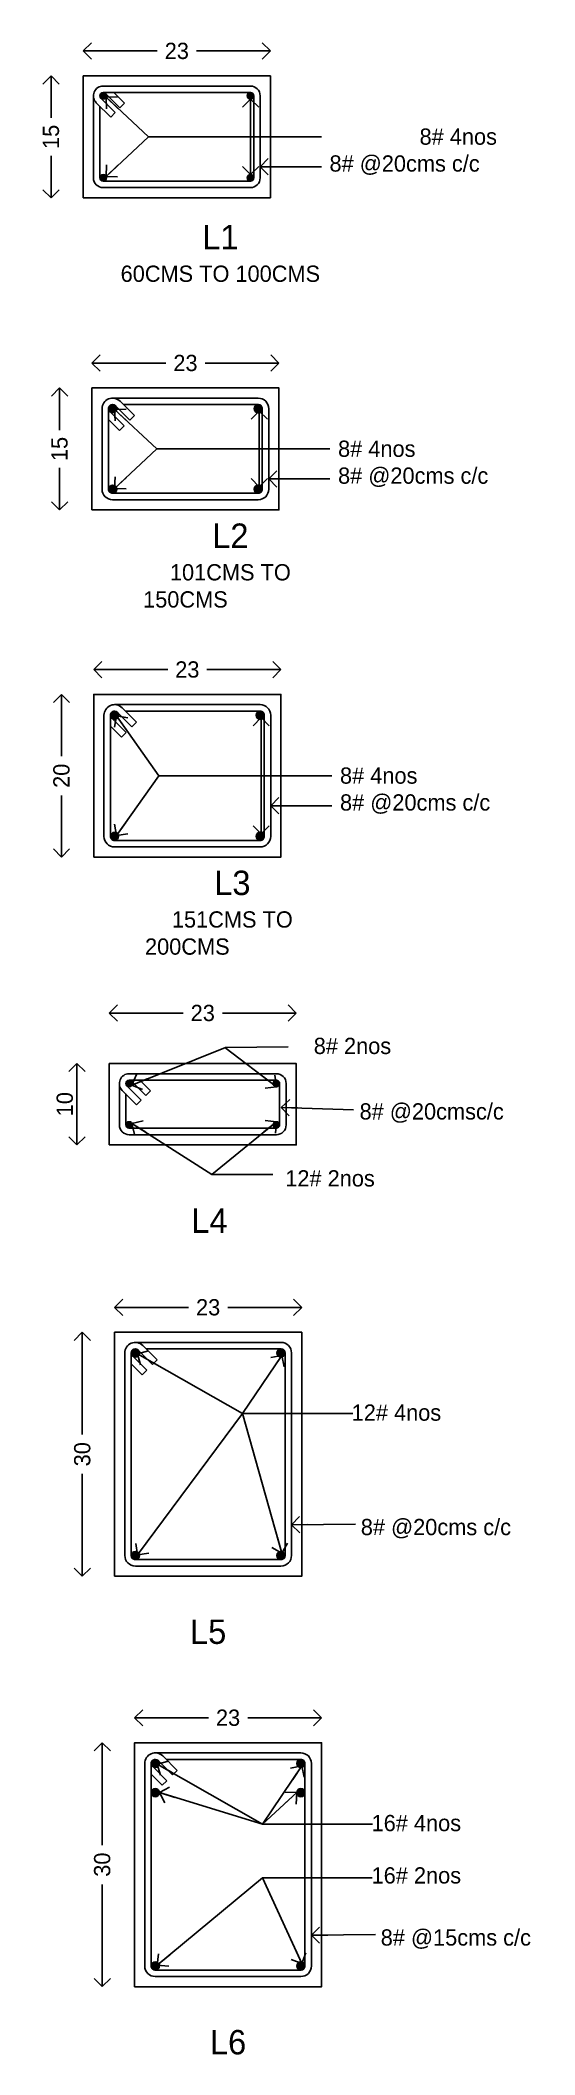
# Model space of a CAD drawing. Header units: metres. Extents: x -16 to 65907, y -5261 to 15511.
# Drawn here: x 17507.3 to 17568.1, y 2955.8 to 3203.5 of the extents above; entities that cross this region are included whole.
import ezdxf

# ---------------------------------------------------------------- set-up
doc = ezdxf.new("R2010")
doc.units = ezdxf.units.M
doc.header["$PDMODE"] = 67
doc.header["$PDSIZE"] = -5
doc.layers.get('0').update_dxf_attribs({"color": 6})
doc.layers.add('BC-WHITECOLOR', color=7, linetype='Continuous')
doc.styles.add('BC-1IN10-1', font='FreeSans.ttf', dxfattribs={"height": 2})
doc.dimstyles.new('BC-1IN10-1', dxfattribs={"dimtxt": 2, "dimasz": 2, "dimexe": 0.18, "dimexo": 0.0625, "dimgap": 1, "dimtad": 0, "dimtoh": 1, "dimzin": 12, "dimdsep": 46, "dimtxsty": 'BC-1IN10-1', "dimblk": 'OPEN90', "dimcen": 0.09, "dimse1": 1, "dimse2": 1, "dimclrd": 256, "dimclre": 256, "dimclrt": 7, "dimadec": 0, "dimazin": 0, "dimtfac": 1, "dimtdec": 1, "dimtofl": 0, "dimtmove": 1, "dimatfit": 3, "dimldrblk": 'OPEN90', "dimfxl": 0, "dimtolj": 1, "dimtzin": 0, "dimlwd": -1, "dimarcsym": 0})

msp = doc.modelspace()

# ---------------------------------------------------------------- texts
at = {"layer": 'BC-WHITECOLOR', "color": 7, "linetype": 'Continuous', "char_height": 2, "style": 'BC-1IN10-1'}
for s, insert, width, attachment_point in [('{8# 4nos}', (17563.41, 3190.674), 20.59227, 9), ('{8# @20cms c/c}', (17542.818, 3186.994), 20.59227, 7), ('\\pi10.70783;{\\H1.50000x;L1}\\P{\\H1.00000x;60CMS TO 100CMS}', (17524.048, 3177.328), 34.34249, 5), ('{8# 4nos}', (17543.875, 3152.291), 20.59227, 7), ('{8# @20cms c/c}', (17543.875, 3148.611), 20.59227, 7), ('\\pi11.05213;{\\H1.50000x;L2}\\P{\\H1.00000x;101CMS TO 150CMS}', (17525.105, 3138.945), 34.34249, 5), ('{8# 4nos}', (17544.113, 3112.1), 20.59227, 7), ('{8# @20cms c/c}', (17544.113, 3108.42), 20.59227, 7), ('\\pi11.06242;{\\H1.50000x;L3}\\P{\\H1.00000x;151CMS TO 200CMS}', (17525.343, 3096.254), 34.34249, 5), ('8# 2nos', (17550.403, 3078.858), 20.59227, 9), ('8# @20cmsc/c', (17546.519, 3070.429), 24.36673, 7), ('12# 2nos', (17548.39, 3062.569), 20.59227, 9), ('{\\H1.50000x;L4}', (17528.06, 3058.397), 34.34249, 5), ('12# 4nos', (17545.548, 3033.765), 20.59227, 7), ('{8# @20cms c/c}', (17546.671, 3019.319), 25.89402, 7), ('{\\H1.50000x;L5}', (17527.902, 3007.826), 34.34249, 5), ('{16# 4nos}', (17547.996, 2983.291), 20.59227, 7), ('{16# 2nos}', (17547.996, 2976.854), 20.59227, 7), ('{8# @15cms c/c}', (17549.12, 2968.845), 25.89402, 7), ('{\\H1.50000x;L6}', (17530.35, 2957.351), 34.34249, 5)]:
    msp.add_mtext(s, dxfattribs=dict(at, insert=insert, width=width, attachment_point=attachment_point))

# ---------------------------------------------------------------- blocks, each defined once
blk = doc.blocks.new('_OPEN90')
at = {"color": 0, "linetype": 'ByBlock'}
for p, q in [((0, 0), (-1, 0)), ((-0.5, 0.5), (0, 0)), ((0, 0), (-0.5, -0.5))]:
    blk.add_line(p, q, dxfattribs=at)
blk = doc.blocks.new('*D1748')
at = {"layer": 'BC-WHITECOLOR', "linetype": 'Continuous'}
for p, q in [((17508.58, 3197.17), (17508.58, 3194)), ((17508.58, 3186.17), (17508.58, 3189.35))]:
    blk.add_line(p, q, dxfattribs=at)
at = {"layer": 'Defpoints', "color": 0}
for p in [(17508.58, 3199.17), (17512.55, 3199.17), (17512.55, 3184.17)]:
    blk.add_point(p, dxfattribs=at)
at = {"layer": 'BC-WHITECOLOR', "xscale": 2, "yscale": 2, "zscale": 2}
for p, rotation in [((17508.58, 3199.17), 90), ((17508.58, 3184.17), 270)]:
    blk.add_blockref('_OPEN90', p, dxfattribs=dict(at, rotation=rotation))
at = {"layer": 'BC-WHITECOLOR', "color": 7, "insert": (17508.58, 3191.67), "char_height": 2, "attachment_point": 5, "rotation": 90, "style": 'BC-1IN10-1'}
blk.add_mtext('\\A1;15', dxfattribs=at)
blk = doc.blocks.new('*D1749')
at = {"layer": 'BC-WHITECOLOR', "linetype": 'Continuous'}
for p, q in [((17514.55, 3202.23), (17521.64, 3202.23)), ((17533.55, 3202.23), (17526.46, 3202.23))]:
    blk.add_line(p, q, dxfattribs=at)
at = {"layer": 'Defpoints', "color": 0}
for p in [(17535.55, 3202.23), (17512.55, 3199.17), (17535.55, 3199.17)]:
    blk.add_point(p, dxfattribs=at)
at = {"layer": 'BC-WHITECOLOR', "xscale": 2, "yscale": 2, "zscale": 2, "rotation": 180}
blk.add_blockref('_OPEN90', (17512.55, 3202.23), dxfattribs=at)
at = {"layer": 'BC-WHITECOLOR', "xscale": 2, "yscale": 2, "zscale": 2}
blk.add_blockref('_OPEN90', (17535.55, 3202.23), dxfattribs=at)
at = {"layer": 'BC-WHITECOLOR', "color": 7, "insert": (17524.05, 3202.23), "char_height": 2, "attachment_point": 5, "style": 'BC-1IN10-1'}
blk.add_mtext('\\A1;23', dxfattribs=at)
blk = doc.blocks.new('*D1750')
at = {"layer": 'BC-WHITECOLOR', "linetype": 'Continuous'}
for p, q in [((17515.61, 3163.85), (17522.7, 3163.85)), ((17534.61, 3163.85), (17527.52, 3163.85))]:
    blk.add_line(p, q, dxfattribs=at)
at = {"layer": 'Defpoints', "color": 0}
for p in [(17536.61, 3163.85), (17513.61, 3160.79), (17536.61, 3160.79)]:
    blk.add_point(p, dxfattribs=at)
at = {"layer": 'BC-WHITECOLOR', "xscale": 2, "yscale": 2, "zscale": 2, "rotation": 180}
blk.add_blockref('_OPEN90', (17513.61, 3163.85), dxfattribs=at)
at = {"layer": 'BC-WHITECOLOR', "xscale": 2, "yscale": 2, "zscale": 2}
blk.add_blockref('_OPEN90', (17536.61, 3163.85), dxfattribs=at)
at = {"layer": 'BC-WHITECOLOR', "color": 7, "insert": (17525.11, 3163.85), "char_height": 2, "attachment_point": 5, "style": 'BC-1IN10-1'}
blk.add_mtext('\\A1;23', dxfattribs=at)
blk = doc.blocks.new('*D1751')
at = {"layer": 'BC-WHITECOLOR', "linetype": 'Continuous'}
for p, q in [((17509.63, 3158.79), (17509.63, 3155.62)), ((17509.63, 3147.79), (17509.63, 3150.96))]:
    blk.add_line(p, q, dxfattribs=at)
at = {"layer": 'Defpoints', "color": 0}
for p in [(17509.63, 3160.79), (17513.61, 3160.79), (17513.61, 3145.79)]:
    blk.add_point(p, dxfattribs=at)
at = {"layer": 'BC-WHITECOLOR', "xscale": 2, "yscale": 2, "zscale": 2}
for p, rotation in [((17509.63, 3160.79), 90), ((17509.63, 3145.79), 270)]:
    blk.add_blockref('_OPEN90', p, dxfattribs=dict(at, rotation=rotation))
at = {"layer": 'BC-WHITECOLOR', "color": 7, "insert": (17509.63, 3153.29), "char_height": 2, "attachment_point": 5, "rotation": 90, "style": 'BC-1IN10-1'}
blk.add_mtext('\\A1;15', dxfattribs=at)
blk = doc.blocks.new('*D1752')
at = {"layer": 'BC-WHITECOLOR', "linetype": 'Continuous'}
for p, q in [((17515.84, 3126.16), (17522.93, 3126.16)), ((17534.84, 3126.16), (17527.75, 3126.16))]:
    blk.add_line(p, q, dxfattribs=at)
at = {"layer": 'Defpoints', "color": 0}
for p in [(17536.84, 3126.16), (17513.84, 3123.1), (17536.84, 3123.1)]:
    blk.add_point(p, dxfattribs=at)
at = {"layer": 'BC-WHITECOLOR', "xscale": 2, "yscale": 2, "zscale": 2, "rotation": 180}
blk.add_blockref('_OPEN90', (17513.84, 3126.16), dxfattribs=at)
at = {"layer": 'BC-WHITECOLOR', "xscale": 2, "yscale": 2, "zscale": 2}
blk.add_blockref('_OPEN90', (17536.84, 3126.16), dxfattribs=at)
at = {"layer": 'BC-WHITECOLOR', "color": 7, "insert": (17525.34, 3126.16), "char_height": 2, "attachment_point": 5, "style": 'BC-1IN10-1'}
blk.add_mtext('\\A1;23', dxfattribs=at)
blk = doc.blocks.new('*D1753')
at = {"layer": 'BC-WHITECOLOR', "linetype": 'Continuous'}
for p, q in [((17509.87, 3121.1), (17509.87, 3115.51)), ((17509.87, 3105.1), (17509.87, 3110.69))]:
    blk.add_line(p, q, dxfattribs=at)
at = {"layer": 'Defpoints', "color": 0}
for p in [(17509.87, 3123.1), (17513.84, 3123.1), (17513.84, 3103.1)]:
    blk.add_point(p, dxfattribs=at)
at = {"layer": 'BC-WHITECOLOR', "xscale": 2, "yscale": 2, "zscale": 2}
for p, rotation in [((17509.87, 3123.1), 90), ((17509.87, 3103.1), 270)]:
    blk.add_blockref('_OPEN90', p, dxfattribs=dict(at, rotation=rotation))
at = {"layer": 'BC-WHITECOLOR', "color": 7, "insert": (17509.87, 3113.1), "char_height": 2, "attachment_point": 5, "rotation": 90, "style": 'BC-1IN10-1'}
blk.add_mtext('\\A1;20', dxfattribs=at)
blk = doc.blocks.new('*D1755')
at = {"layer": 'BC-WHITECOLOR', "linetype": 'Continuous'}
blk.add_line((17511.76, 3069.72), (17511.76, 3075.72), dxfattribs=at)
at = {"layer": 'Defpoints', "color": 0}
for p in [(17511.76, 3077.72), (17515.74, 3077.72), (17515.74, 3067.72)]:
    blk.add_point(p, dxfattribs=at)
at = {"layer": 'BC-WHITECOLOR', "xscale": 2, "yscale": 2, "zscale": 2}
for p, rotation in [((17511.76, 3077.72), 90), ((17511.76, 3067.72), 270)]:
    blk.add_blockref('_OPEN90', p, dxfattribs=dict(at, rotation=rotation))
at = {"layer": 'BC-WHITECOLOR', "color": 7, "insert": (17510.28, 3072.72), "char_height": 2, "attachment_point": 5, "rotation": 90, "style": 'BC-1IN10-1'}
blk.add_mtext('\\A1;10', dxfattribs=at)
blk = doc.blocks.new('*D1756')
at = {"layer": 'BC-WHITECOLOR', "linetype": 'Continuous'}
for p, q in [((17517.74, 3083.92), (17524.83, 3083.92)), ((17536.74, 3083.92), (17529.65, 3083.92))]:
    blk.add_line(p, q, dxfattribs=at)
at = {"layer": 'Defpoints', "color": 0}
for p in [(17538.74, 3083.92), (17515.74, 3080.86), (17538.74, 3080.86)]:
    blk.add_point(p, dxfattribs=at)
at = {"layer": 'BC-WHITECOLOR', "xscale": 2, "yscale": 2, "zscale": 2, "rotation": 180}
blk.add_blockref('_OPEN90', (17515.74, 3083.92), dxfattribs=at)
at = {"layer": 'BC-WHITECOLOR', "xscale": 2, "yscale": 2, "zscale": 2}
blk.add_blockref('_OPEN90', (17538.74, 3083.92), dxfattribs=at)
at = {"layer": 'BC-WHITECOLOR', "color": 7, "insert": (17527.24, 3083.92), "char_height": 2, "attachment_point": 5, "style": 'BC-1IN10-1'}
blk.add_mtext('\\A1;23', dxfattribs=at)
blk = doc.blocks.new('*D1757')
at = {"layer": 'BC-WHITECOLOR', "linetype": 'Continuous'}
for p, q in [((17518.4, 3047.73), (17525.49, 3047.73)), ((17537.4, 3047.73), (17530.31, 3047.73))]:
    blk.add_line(p, q, dxfattribs=at)
at = {"layer": 'Defpoints', "color": 0}
for p in [(17539.4, 3047.73), (17516.4, 3044.67), (17539.4, 3044.67)]:
    blk.add_point(p, dxfattribs=at)
at = {"layer": 'BC-WHITECOLOR', "xscale": 2, "yscale": 2, "zscale": 2, "rotation": 180}
blk.add_blockref('_OPEN90', (17516.4, 3047.73), dxfattribs=at)
at = {"layer": 'BC-WHITECOLOR', "xscale": 2, "yscale": 2, "zscale": 2}
blk.add_blockref('_OPEN90', (17539.4, 3047.73), dxfattribs=at)
at = {"layer": 'BC-WHITECOLOR', "color": 7, "insert": (17527.9, 3047.73), "char_height": 2, "attachment_point": 5, "style": 'BC-1IN10-1'}
blk.add_mtext('\\A1;23', dxfattribs=at)
blk = doc.blocks.new('*D1758')
at = {"layer": 'BC-WHITECOLOR', "linetype": 'Continuous'}
for p, q in [((17512.43, 3042.67), (17512.43, 3032.09)), ((17512.43, 3016.67), (17512.43, 3027.26))]:
    blk.add_line(p, q, dxfattribs=at)
at = {"layer": 'Defpoints', "color": 0}
for p in [(17512.43, 3044.67), (17516.4, 3044.67), (17516.4, 3014.67)]:
    blk.add_point(p, dxfattribs=at)
at = {"layer": 'BC-WHITECOLOR', "xscale": 2, "yscale": 2, "zscale": 2}
for p, rotation in [((17512.43, 3044.67), 90), ((17512.43, 3014.67), 270)]:
    blk.add_blockref('_OPEN90', p, dxfattribs=dict(at, rotation=rotation))
at = {"layer": 'BC-WHITECOLOR', "color": 7, "insert": (17512.43, 3029.67), "char_height": 2, "attachment_point": 5, "rotation": 90, "style": 'BC-1IN10-1'}
blk.add_mtext('\\A1;30', dxfattribs=at)
blk = doc.blocks.new('*D1967')
at = {"layer": 'BC-WHITECOLOR', "linetype": 'Continuous'}
for p, q in [((17520.85, 2997.26), (17527.94, 2997.26)), ((17539.85, 2997.26), (17532.76, 2997.26))]:
    blk.add_line(p, q, dxfattribs=at)
at = {"layer": 'Defpoints', "color": 0}
for p in [(17541.85, 2997.26), (17518.85, 2994.2), (17541.85, 2994.2)]:
    blk.add_point(p, dxfattribs=at)
at = {"layer": 'BC-WHITECOLOR', "xscale": 2, "yscale": 2, "zscale": 2, "rotation": 180}
blk.add_blockref('_OPEN90', (17518.85, 2997.26), dxfattribs=at)
at = {"layer": 'BC-WHITECOLOR', "xscale": 2, "yscale": 2, "zscale": 2}
blk.add_blockref('_OPEN90', (17541.85, 2997.26), dxfattribs=at)
at = {"layer": 'BC-WHITECOLOR', "color": 7, "insert": (17530.35, 2997.26), "char_height": 2, "attachment_point": 5, "style": 'BC-1IN10-1'}
blk.add_mtext('\\A1;23', dxfattribs=at)
blk = doc.blocks.new('*D1968')
at = {"layer": 'BC-WHITECOLOR', "linetype": 'Continuous'}
for p, q in [((17514.88, 2992.2), (17514.88, 2981.61)), ((17514.88, 2966.2), (17514.88, 2976.78))]:
    blk.add_line(p, q, dxfattribs=at)
at = {"layer": 'Defpoints', "color": 0}
for p in [(17514.88, 2994.2), (17518.85, 2994.2), (17518.85, 2964.2)]:
    blk.add_point(p, dxfattribs=at)
at = {"layer": 'BC-WHITECOLOR', "xscale": 2, "yscale": 2, "zscale": 2}
for p, rotation in [((17514.88, 2994.2), 90), ((17514.88, 2964.2), 270)]:
    blk.add_blockref('_OPEN90', p, dxfattribs=dict(at, rotation=rotation))
at = {"layer": 'BC-WHITECOLOR', "color": 7, "insert": (17514.88, 2979.2), "char_height": 2, "attachment_point": 5, "rotation": 90, "style": 'BC-1IN10-1'}
blk.add_mtext('\\A1;30', dxfattribs=at)

# ---------------------------------------------------------------- dimensions: what is measured, and where the dimension line sits
at = {"layer": 'BC-WHITECOLOR', "linetype": 'Continuous'}
for base, p1, p2, picture, middle in [((17535.548, 3202.234), (17512.548, 3199.174), (17535.548, 3199.174), '*D1749', (17524.048, 3202.234)), ((17536.605, 3163.851), (17513.605, 3160.791), (17536.605, 3160.791), '*D1750', (17525.105, 3163.851)), ((17536.843, 3126.16), (17513.843, 3123.1), (17536.843, 3123.1), '*D1752', (17525.343, 3126.16)), ((17538.737, 3083.923), (17515.737, 3080.863), (17538.737, 3080.863), '*D1756', (17527.237, 3083.923)), ((17539.402, 3047.732), (17516.402, 3044.672), (17539.402, 3044.672), '*D1757', (17527.902, 3047.732)), ((17541.85, 2997.257), (17518.85, 2994.197), (17541.85, 2994.197), '*D1967', (17530.35, 2997.257))]:
    dim = msp.add_linear_dim(base=base, p1=p1, p2=p2, dimstyle='BC-1IN10-1', override={"dimlfac": 1}, dxfattribs=at)
    dim.commit()
    dim.dimension.update_dxf_attribs({"geometry": picture, "text_midpoint": middle})
for base, p1, p2, picture, middle in [((17508.576, 3199.174), (17512.548, 3184.174), (17512.548, 3199.174), '*D1748', (17508.576, 3191.674)), ((17509.632, 3160.791), (17513.605, 3145.791), (17513.605, 3160.791), '*D1751', (17509.632, 3153.291)), ((17509.87, 3123.1), (17513.843, 3103.1), (17513.843, 3123.1), '*D1753', (17509.87, 3113.1)), ((17512.429, 3044.672), (17516.402, 3014.672), (17516.402, 3044.672), '*D1758', (17512.429, 3029.672)), ((17514.877, 2994.197), (17518.85, 2964.197), (17518.85, 2994.197), '*D1968', (17514.877, 2979.197))]:
    dim = msp.add_linear_dim(base=base, p1=p1, p2=p2, angle=90, dimstyle='BC-1IN10-1', override={"dimlfac": 1}, dxfattribs=at)
    dim.commit()
    dim.dimension.update_dxf_attribs({"geometry": picture, "text_midpoint": middle})
dim = msp.add_linear_dim(base=(17511.764, 3077.717), p1=(17515.737, 3067.717), p2=(17515.737, 3077.717), angle=90, dimstyle='BC-1IN10-1', dxfattribs=at)
dim.commit()
dim.dimension.update_dxf_attribs({"geometry": '*D1755', "text_midpoint": (17510.285, 3072.717), "dimtype": 160})

# ---------------------------------------------------------------- hatches: boundary and pattern name
at = {"layer": 'BC-WHITECOLOR', "linetype": 'Continuous'}
h = msp.add_hatch(color=256, dxfattribs=at)
edge = h.paths.add_edge_path()
edge.add_arc((17514.998, 3196.724), 0.4, 0, 360)
h = msp.add_hatch(color=256, dxfattribs=at)
edge = h.paths.add_edge_path()
edge.add_arc((17533.098, 3196.724), 0.4, 0, 360)
h = msp.add_hatch(color=256, dxfattribs=at)
edge = h.paths.add_edge_path()
edge.add_arc((17514.998, 3186.624), 0.4, 0, 360)
h = msp.add_hatch(color=256, dxfattribs=at)
edge = h.paths.add_edge_path()
edge.add_arc((17533.098, 3186.624), 0.4, 0, 360)
h = msp.add_hatch(color=256, dxfattribs=at)
edge = h.paths.add_edge_path()
edge.add_arc((17516.155, 3158.241), 0.5, 0, 360)
h = msp.add_hatch(color=256, dxfattribs=at)
edge = h.paths.add_edge_path()
edge.add_arc((17534.055, 3158.241), 0.5, 0, 360)
h = msp.add_hatch(color=256, dxfattribs=at)
edge = h.paths.add_edge_path()
edge.add_arc((17516.155, 3148.341), 0.5, 0, 360)
h = msp.add_hatch(color=256, dxfattribs=at)
edge = h.paths.add_edge_path()
edge.add_arc((17534.055, 3148.341), 0.5, 0, 360)
h = msp.add_hatch(color=256, dxfattribs=at)
edge = h.paths.add_edge_path()
edge.add_arc((17516.393, 3120.55), 0.5, 0, 360)
h = msp.add_hatch(color=256, dxfattribs=at)
edge = h.paths.add_edge_path()
edge.add_arc((17534.293, 3120.55), 0.5, 0, 360)
h = msp.add_hatch(color=256, dxfattribs=at)
edge = h.paths.add_edge_path()
edge.add_arc((17516.393, 3105.65), 0.5, 0, 360)
h = msp.add_hatch(color=256, dxfattribs=at)
edge = h.paths.add_edge_path()
edge.add_arc((17534.293, 3105.65), 0.5, 0, 360)
h = msp.add_hatch(color=256, dxfattribs=at)
edge = h.paths.add_edge_path()
edge.add_arc((17518.187, 3075.267), 0.4, 0, 360)
h = msp.add_hatch(color=256, dxfattribs=at)
edge = h.paths.add_edge_path()
edge.add_arc((17536.287, 3075.267), 0.4, 0, 360)
h = msp.add_hatch(color=256, dxfattribs=at)
edge = h.paths.add_edge_path()
edge.add_arc((17518.187, 3070.167), 0.4, 0, 360)
h = msp.add_hatch(color=256, dxfattribs=at)
edge = h.paths.add_edge_path()
edge.add_arc((17536.287, 3070.167), 0.4, 0, 360)
h = msp.add_hatch(color=256, dxfattribs=at)
edge = h.paths.add_edge_path()
edge.add_arc((17518.952, 3042.122), 0.5, 0, 360)
h = msp.add_hatch(color=256, dxfattribs=at)
edge = h.paths.add_edge_path()
edge.add_arc((17536.852, 3042.122), 0.5, 0, 360)
h = msp.add_hatch(color=256, dxfattribs=at)
edge = h.paths.add_edge_path()
edge.add_arc((17518.952, 3017.222), 0.5, 0, 360)
h = msp.add_hatch(color=256, dxfattribs=at)
edge = h.paths.add_edge_path()
edge.add_arc((17536.852, 3017.222), 0.5, 0, 360)
h = msp.add_hatch(color=256, dxfattribs=at)
edge = h.paths.add_edge_path()
edge.add_arc((17521.4, 2991.647), 0.5, 0, 360)
h = msp.add_hatch(color=256, dxfattribs=at)
edge = h.paths.add_edge_path()
edge.add_arc((17539.3, 2991.647), 0.5, 0, 360)
h = msp.add_hatch(color=256, dxfattribs=at)
edge = h.paths.add_edge_path()
edge.add_arc((17521.4, 2988.059), 0.5, 0, 360)
h = msp.add_hatch(color=256, dxfattribs=at)
edge = h.paths.add_edge_path()
edge.add_arc((17539.3, 2988.059), 0.5, 0, 360)
h = msp.add_hatch(color=256, dxfattribs=at)
edge = h.paths.add_edge_path()
edge.add_arc((17521.4, 2966.747), 0.5, 0, 360)
h = msp.add_hatch(color=256, dxfattribs=at)
edge = h.paths.add_edge_path()
edge.add_arc((17539.3, 2966.747), 0.5, 0, 360)

# ---------------------------------------------------------------- linework, layer by layer
for p, q in [((17513.798, 3186.624), (17513.798, 3196.724)), ((17515.918, 3194.108), (17514.15, 3195.875)), ((17516.483, 3194.673), (17514.715, 3196.441)), ((17514.998, 3197.924), (17533.098, 3197.924)), ((17517.049, 3195.239), (17515.281, 3197.007)), ((17517.615, 3195.805), (17516.295, 3197.124)), ((17517.615, 3195.805), (17517.049, 3195.239)), ((17534.298, 3196.724), (17534.298, 3186.624)), ((17516.483, 3194.673), (17515.918, 3194.108)), ((17533.098, 3185.424), (17514.998, 3185.424)), ((17516.155, 3159.541), (17534.055, 3159.541)), ((17516.509, 3158.594), (17518.276, 3156.826)), ((17517.074, 3159.16), (17518.842, 3157.392)), ((17514.855, 3148.341), (17514.855, 3158.241)), ((17515.655, 3156.902), (17517.004, 3155.554)), ((17515.802, 3157.887), (17517.569, 3156.119)), ((17517.004, 3155.554), (17517.569, 3156.119)), ((17518.276, 3156.826), (17518.842, 3157.392)), ((17535.355, 3158.241), (17535.355, 3148.341)), ((17534.055, 3147.041), (17516.155, 3147.041)), ((17516.393, 3121.85), (17534.293, 3121.85)), ((17517.312, 3121.469), (17519.08, 3119.701)), ((17515.093, 3105.65), (17515.093, 3120.55)), ((17515.893, 3119.211), (17517.242, 3117.863)), ((17516.039, 3120.196), (17517.807, 3118.429)), ((17516.747, 3120.903), (17518.514, 3119.136)), ((17518.514, 3119.136), (17519.08, 3119.701)), ((17535.593, 3120.55), (17535.593, 3105.65)), ((17517.242, 3117.863), (17517.807, 3118.429)), ((17534.293, 3104.35), (17516.393, 3104.35)), ((17516.987, 3070.167), (17516.987, 3075.267)), ((17519.106, 3072.651), (17517.339, 3074.419)), ((17519.672, 3073.217), (17517.904, 3074.985)), ((17518.187, 3076.467), (17536.287, 3076.467)), ((17520.238, 3073.782), (17518.47, 3075.55)), ((17520.803, 3074.348), (17519.484, 3075.667)), ((17520.803, 3074.348), (17520.238, 3073.782)), ((17537.487, 3075.267), (17537.487, 3070.167)), ((17519.672, 3073.217), (17519.106, 3072.651)), ((17536.287, 3068.967), (17518.187, 3068.967)), ((17517.652, 3017.222), (17517.652, 3042.122)), ((17518.952, 3043.422), (17536.852, 3043.422)), ((17519.305, 3042.475), (17521.073, 3040.707)), ((17519.871, 3043.041), (17521.639, 3041.273)), ((17538.152, 3042.122), (17538.152, 3017.222)), ((17518.452, 3040.783), (17519.8, 3039.435)), ((17518.598, 3041.768), (17520.366, 3040)), ((17519.8, 3039.435), (17520.366, 3040)), ((17521.073, 3040.707), (17521.639, 3041.273)), ((17536.852, 3015.922), (17518.952, 3015.922)), ((17521.4, 2992.947), (17539.3, 2992.947)), ((17522.319, 2992.566), (17524.087, 2990.799)), ((17520.1, 2966.747), (17520.1, 2991.647)), ((17520.9, 2990.309), (17522.249, 2988.96)), ((17521.046, 2991.294), (17522.814, 2989.526)), ((17521.754, 2992.001), (17523.521, 2990.233)), ((17523.521, 2990.233), (17524.087, 2990.799)), ((17540.6, 2991.647), (17540.6, 2966.747)), ((17522.249, 2988.96), (17522.814, 2989.526)), ((17539.3, 2965.447), (17521.4, 2965.447))]:
    msp.add_line(p, q, dxfattribs=at)
for points in [[(17512.548, 3184.174), (17512.548, 3199.174), (17535.548, 3199.174), (17535.548, 3184.174)], [(17513.605, 3145.791), (17513.605, 3160.791), (17536.605, 3160.791), (17536.605, 3145.791)], [(17513.843, 3103.1), (17513.843, 3123.1), (17536.843, 3123.1), (17536.843, 3103.1)], [(17515.737, 3067.717), (17515.737, 3077.717), (17538.737, 3077.717), (17538.737, 3067.717)], [(17516.402, 3014.672), (17516.402, 3044.672), (17539.402, 3044.672), (17539.402, 3014.672)], [(17518.85, 2964.197), (17518.85, 2994.197), (17541.85, 2994.197), (17541.85, 2964.197)]]:
    msp.add_lwpolyline(points, close=True, dxfattribs=at)
for points in [[(17514.598, 3196.724, -0.4142136), (17514.998, 3197.124), (17533.098, 3197.124, -0.4142136), (17533.498, 3196.724), (17533.498, 3186.624, -0.4142136), (17533.098, 3186.224), (17514.998, 3186.224, -0.4142136), (17514.598, 3186.624), (17514.598, 3195.427)], [(17517.494, 3158.741), (17534.055, 3158.741, -0.4142136), (17534.555, 3158.241), (17534.555, 3148.341, -0.4142136), (17534.055, 3147.841), (17516.155, 3147.841, -0.4142136), (17515.655, 3148.341), (17515.655, 3158.241, -0.4142136), (17516.155, 3158.741, -0.4142136)], [(17517.732, 3121.05), (17534.293, 3121.05, -0.4142136), (17534.793, 3120.55), (17534.793, 3105.65, -0.4142136), (17534.293, 3105.15), (17516.393, 3105.15, -0.4142136), (17515.893, 3105.65), (17515.893, 3120.55, -0.4142136), (17516.393, 3121.05, -0.4142136)], [(17517.787, 3075.267, -0.4142136), (17518.187, 3075.667), (17536.287, 3075.667, -0.4142136), (17536.687, 3075.267), (17536.687, 3070.167, -0.4142136), (17536.287, 3069.767), (17518.187, 3069.767, -0.4142136), (17517.787, 3070.167), (17517.787, 3073.97)], [(17520.29, 3042.622), (17536.852, 3042.622, -0.4142136), (17537.352, 3042.122), (17537.352, 3017.222, -0.4142136), (17536.852, 3016.722), (17518.952, 3016.722, -0.4142136), (17518.452, 3017.222), (17518.452, 3042.122, -0.4142136), (17518.952, 3042.622, -0.4142136)], [(17522.738, 2992.147), (17539.3, 2992.147, -0.4142136), (17539.8, 2991.647), (17539.8, 2966.747, -0.4142136), (17539.3, 2966.247), (17521.4, 2966.247, -0.4142136), (17520.9, 2966.747), (17520.9, 2991.647, -0.4142136), (17521.4, 2992.147, -0.4142136)]]:
    msp.add_lwpolyline(points, format="xyb", dxfattribs=at)
for centre, radius in [((17514.998, 3196.724), 0.4), ((17533.098, 3196.724), 0.4), ((17514.998, 3186.624), 0.4), ((17533.098, 3186.624), 0.4), ((17516.155, 3158.241), 0.5), ((17534.055, 3158.241), 0.5), ((17516.155, 3148.341), 0.5), ((17534.055, 3148.341), 0.5), ((17516.393, 3120.55), 0.5), ((17534.293, 3120.55), 0.5), ((17516.393, 3105.65), 0.5), ((17534.293, 3105.65), 0.5), ((17518.187, 3075.267), 0.4), ((17536.287, 3075.267), 0.4), ((17518.187, 3070.167), 0.4), ((17536.287, 3070.167), 0.4), ((17518.952, 3042.122), 0.5), ((17536.852, 3042.122), 0.5), ((17518.952, 3017.222), 0.5), ((17536.852, 3017.222), 0.5), ((17521.4, 2991.647), 0.5), ((17539.3, 2991.647), 0.5), ((17521.4, 2988.059), 0.5), ((17539.3, 2988.059), 0.5), ((17521.4, 2966.747), 0.5), ((17539.3, 2966.747), 0.5)]:
    msp.add_circle(centre, radius, dxfattribs=at)
for centre, radius, start, end in [((17514.998, 3196.724), 1.2, 90, 225), ((17533.098, 3196.724), 1.2, 0, 90), ((17514.998, 3186.624), 1.2, 180, 270), ((17533.098, 3186.624), 1.2, 270, 0), ((17516.155, 3158.241), 1.3, 45, 180), ((17534.055, 3158.241), 1.3, 360, 90), ((17516.155, 3148.341), 1.3, 180, 270), ((17534.055, 3148.341), 1.3, 270, 0), ((17516.393, 3120.55), 1.3, 45, 180), ((17534.293, 3120.55), 1.3, 360, 90), ((17516.393, 3105.65), 1.3, 180, 270), ((17534.293, 3105.65), 1.3, 270, 0), ((17518.187, 3075.267), 1.2, 90, 225), ((17536.287, 3075.267), 1.2, 0, 90), ((17518.187, 3070.167), 1.2, 180, 270), ((17536.287, 3070.167), 1.2, 270, 0), ((17518.952, 3042.122), 1.3, 45, 180), ((17536.852, 3042.122), 1.3, 360, 90), ((17518.952, 3017.222), 1.3, 180, 270), ((17536.852, 3017.222), 1.3, 270, 0), ((17521.4, 2991.647), 1.3, 45, 180), ((17539.3, 2991.647), 1.3, 360, 90), ((17521.4, 2966.747), 1.3, 180, 270), ((17539.3, 2966.747), 1.3, 270, 0)]:
    msp.add_arc(centre, radius, start, end, dxfattribs=at)

msp.set_redraw_order([(e.dxf.handle, doc.entitydb.next_handle()) for e in msp.query("TEXT MTEXT ATTDEF DIMENSION ARC_DIMENSION")])  # texts and dimensions are drawn at this point

# ---------------------------------------------------------------- leaders
for points in [[(17515.349, 3196.532), (17520.549, 3191.674), (17541.818, 3191.674)], [(17533.123, 3196.325), (17533.123, 3191.674)], [(17515.349, 3186.816), (17520.549, 3191.674), (17541.818, 3191.674)], [(17533.123, 3187.023), (17533.123, 3191.674)], [(17516.406, 3158.148), (17521.606, 3153.291), (17542.875, 3153.291)], [(17534.18, 3157.941), (17534.18, 3153.291)], [(17516.406, 3148.433), (17521.606, 3153.291), (17542.875, 3153.291)], [(17534.18, 3148.64), (17534.18, 3153.291)], [(17516.644, 3120.458), (17521.844, 3113.1), (17543.113, 3113.1)], [(17534.418, 3120.251), (17534.418, 3113.1)], [(17516.644, 3105.742), (17521.844, 3113.1), (17543.113, 3113.1)], [(17534.418, 3105.949), (17534.418, 3113.1)], [(17518.538, 3075.075), (17530.051, 3079.677), (17537.737, 3079.777)], [(17536.312, 3074.868), (17529.967, 3079.676)], [(17518.538, 3070.36), (17528.37, 3064.065), (17535.847, 3064.065)], [(17536.312, 3070.567), (17528.37, 3064.065)], [(17519.202, 3042.029), (17532.143, 3034.672), (17545.671, 3034.672)], [(17536.976, 3041.822), (17532.143, 3034.672)], [(17519.202, 3017.314), (17532.143, 3034.672), (17545.671, 3034.672)], [(17536.976, 3017.521), (17532.143, 3034.672)], [(17521.651, 2991.555), (17534.591, 2984.197), (17548.12, 2984.197)], [(17539.425, 2991.348), (17534.591, 2984.197)], [(17521.9, 2988.059), (17534.591, 2984.197)], [(17538.8, 2988.059), (17534.591, 2984.197)], [(17521.651, 2966.84), (17534.591, 2977.591), (17548.07, 2977.591)], [(17539.425, 2967.046), (17534.591, 2977.591)]]:
    msp.add_leader(points, dimstyle='BC-1IN10-1', override={"dimclrd": 8}, dxfattribs=at)
at = {"layer": 'BC-WHITECOLOR', "linetype": 'Continuous', "annotation_type": 0, "has_hookline": 1, "hookline_direction": 0}
for points, text_width in [([(17534.298, 3187.994), (17541.818, 3187.994)], 18.582), ([(17535.355, 3149.611), (17542.875, 3149.611)], 18.582), ([(17535.593, 3109.42), (17543.113, 3109.42)], 18.582), ([(17536.893, 3072.33), (17545.773, 3072.023)], 17.896), ([(17538.152, 3020.992), (17546.02, 3021.071)], 18.582), ([(17540.6, 2970.517), (17548.469, 2970.596)], 18.582)]:
    msp.add_leader(points, dimstyle='BC-1IN10-1', override={"dimtad": 0, "dimclrd": 8}, dxfattribs=dict(at, text_width=text_width))

doc.saveas('drawing.dxf')
